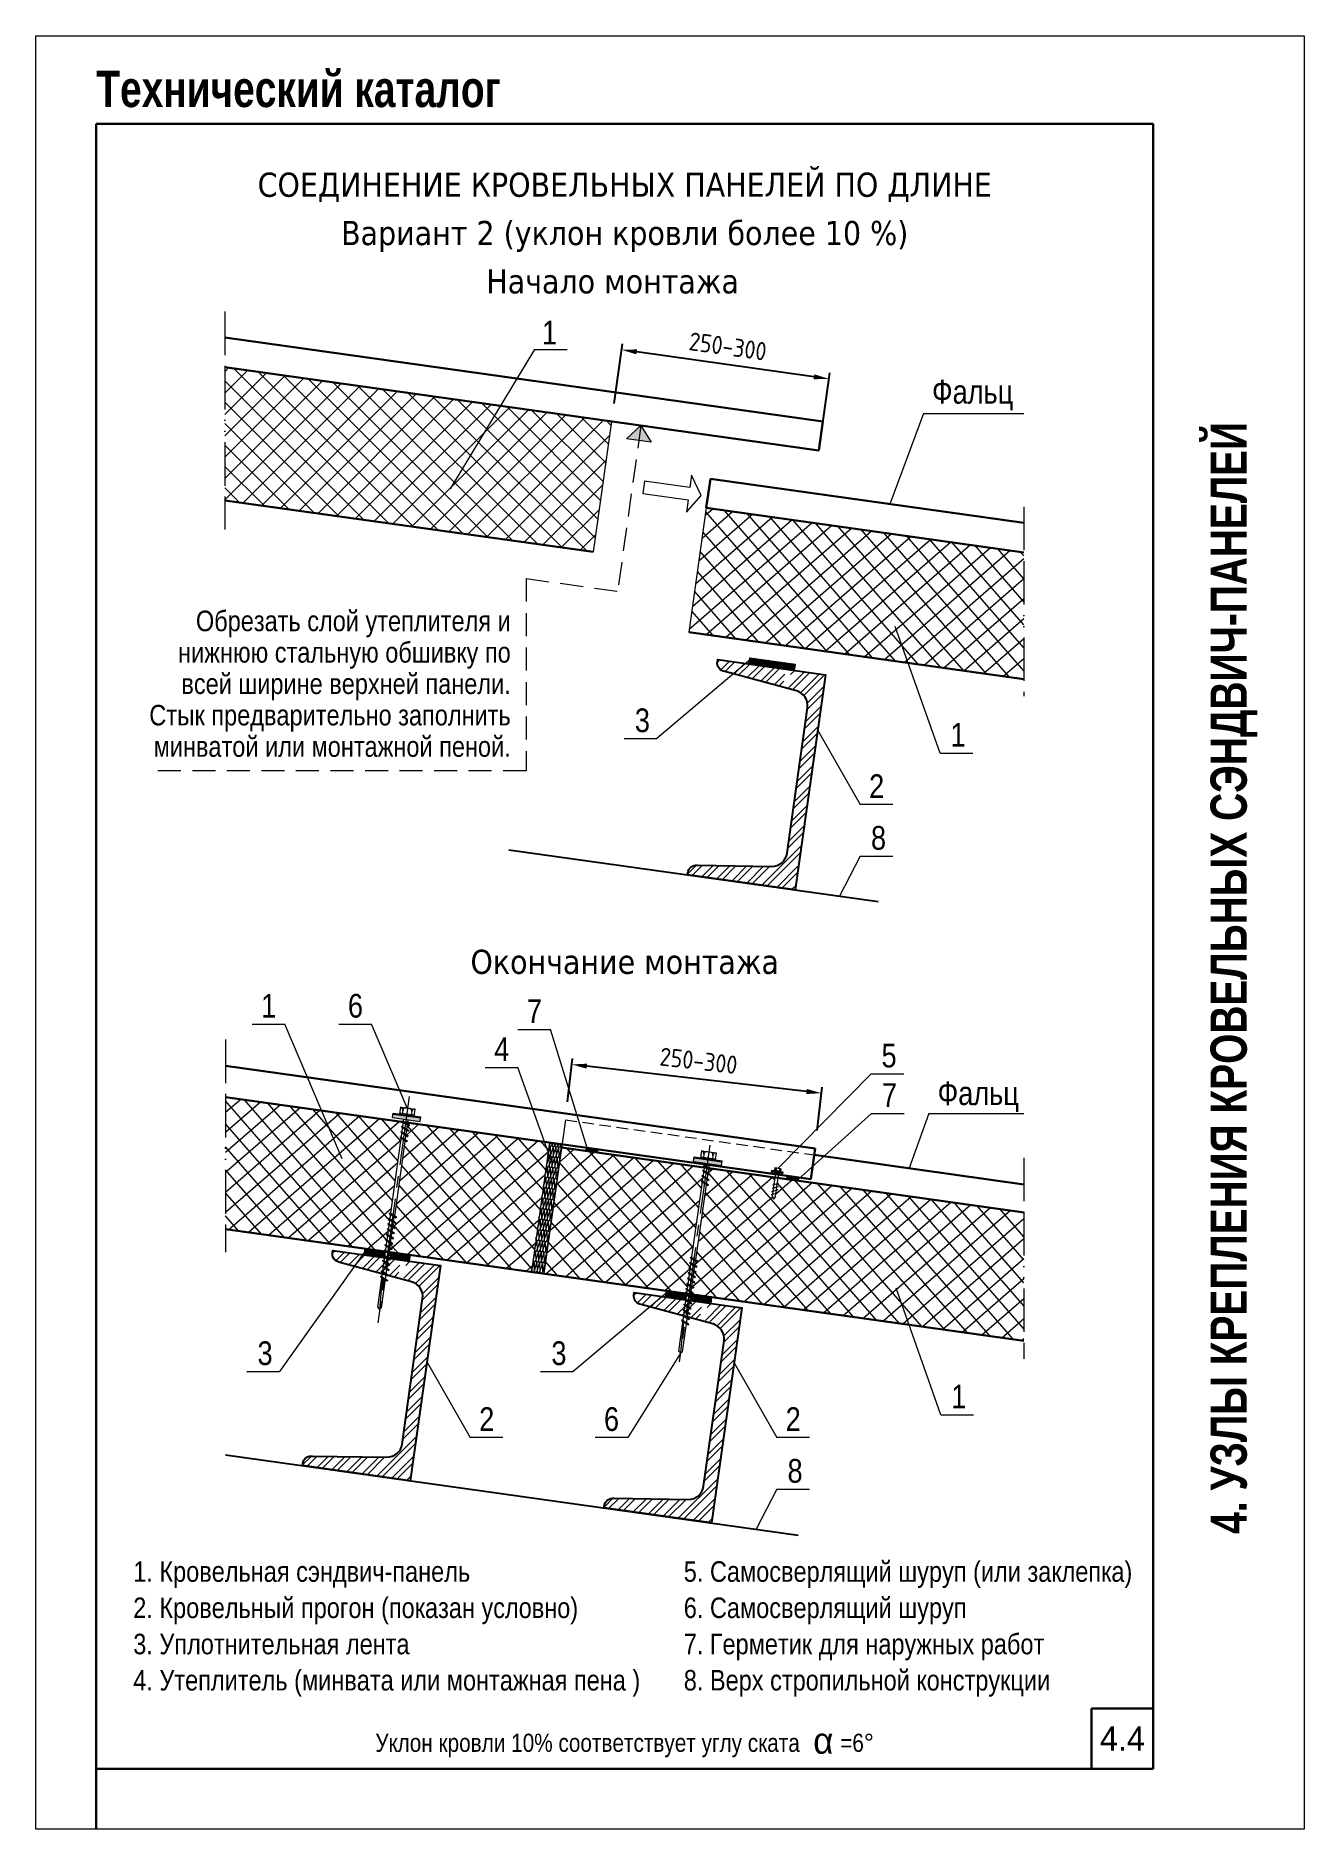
# Model space of a CAD drawing. Extents: x 5821 to 16321, y -13531 to 5774.
# Drawn here: x 8971 to 10021, y -9076 to -7591 of the extents above; entities that cross this region are included whole.
import ezdxf
from ezdxf.enums import TextEntityAlignment as Align

# ---------------------------------------------------------------- set-up
doc = ezdxf.new("R2010")
doc.units = 0
doc.header["$LTSCALE"] = 3
for name, pattern in [('ACAD_ISO13W100', [36, 12, -3, 12, -3, 0, -3, 0, -3]), ('CENTER2', [28.575, 19.05, -3.175, 3.175, -3.175]), ('HIDDEN2', [4.7625, 3.175, -1.5875])]:
    doc.linetypes.add(name, pattern=pattern)
doc.layers.get('0').update_dxf_attribs({"linetype": 'CONTINUOUS', "lineweight": 30})
doc.layers.get('DEFPOINTS').update_dxf_attribs({"linetype": 'CONTINUOUS'})
for name, color, linetype, lineweight in [('new_fill', 8, 'CONTINUOUS', 13), ('RAZMER', 7, 'CONTINUOUS', 9), ('Саморезы', 7, 'CONTINUOUS', 13)]:
    doc.layers.add(name, color=color, linetype=linetype, lineweight=lineweight)
doc.layers.add('Прогон', color=7, linetype='CONTINUOUS')
doc.styles.add('LOGO', font='HATTEN.TTF')
doc.styles.add('ROMANS', font='romans.shx', dxfattribs={"width": 0.85})
doc.styles.get("Standard").update_dxf_attribs({"font": 'TAHOMA.TTF'})
doc.styles.add('style1', font='ARIALN.TTF')
doc.styles.add('style2', font='impact.TTF')
doc.dimstyles.new('5', dxfattribs={"dimscale": 5, "dimtxt": 3, "dimasz": 2.5, "dimexe": 1, "dimexo": 3, "dimgap": 0, "dimtad": 0, "dimdec": 0, "dimzin": 9, "dimdsep": 46, "dimtxsty": 'ROMANS', "dimblk2": 'OBLIQUE', "dimcen": -3, "dimdle": 1.5, "dimclrd": 256, "dimclre": 256, "dimclrt": 256, "dimadec": 0, "dimazin": 0, "dimtfac": 1, "dimtdec": 0, "dimtofl": 0, "dimtmove": 2, "dimatfit": 3, "dimfxl": 0, "dimtvp": 1, "dimtolj": 1, "dimtzin": 9, "dimarcsym": 0})

msp = doc.modelspace()

# ---------------------------------------------------------------- texts
msp.add_text('СОЕДИНЕНИЕ КРОВЕЛЬНЫХ ПАНЕЛЕЙ ПО ДЛИНЕ', height=20).set_placement((9458.59, -7724.49), align=Align.CENTER)
for s, p in [('Вариант 2 (уклон кровли более 10 %)', (9458.59, -7754.49)), ('Начало монтажа', (9448.59, -7794.49)), ('Окончание монтажа', (9458.59, -8357.99))]:
    msp.add_text(s, height=20).set_placement(p, align=Align.MIDDLE_CENTER)
at = {"style": 'style1'}
for s, height, p in [('1', 19.61, (9390.08, -7846.79)), ('Фальц', 19.612, (9713.02, -7895.78)), ('3', 19.61, (9467, -8167.81)), ('1', 19.61, (9728.3, -8179.8)), ('2', 19.61, (9660.94, -8222.38)), ('8', 19.61, (9662.49, -8265.2)), ('5', 19.61, (9671.2, -8445.47)), ('7', 19.61, (9671.53, -8478.16)), ('Фальц', 19.612, (9717.64, -8476.63)), ('3', 19.61, (9154.59, -8691.92)), ('3', 19.61, (9397.89, -8691.92)), ('1', 19.61, (9728.95, -8727.78)), ('2', 19.61, (9338.11, -8746.5)), ('6', 19.61, (9441.45, -8746.5)), ('2', 19.61, (9591.83, -8746.5)), ('8', 19.61, (9593.39, -8789.32)), ('1. Кровельная сэндвич-панель', 17, (9051.71, -8871.44)), ('5. Самосверлящий шуруп (или заклепка)', 17, (9507.5, -8871.44)), ('2. Кровельный прогон (показан условно)', 17, (9051.71, -8901.44)), ('6. Самосверлящий шуруп', 17, (9507.5, -8901.44)), ('3. Уплотнительная лента', 17, (9051.71, -8931.44)), ('7. Герметик для наружных работ', 17, (9507.5, -8931.44)), ('4. Утеплитель (минвата или монтажная пена )', 17, (9051.71, -8961.44)), ('8. Верх стропильной конструкции', 17, (9507.5, -8961.44))]:
    msp.add_text(s, height=height, dxfattribs=at).set_placement(p)
for s, p in [('Обрезать слой утеплителя и', (9364.23, -8084.24)), ('нижнюю стальную обшивку по', (9364.23, -8110.24)), ('всей ширине верхней панели.', (9364.23, -8136.24)), ('Стык предварительно заполнить', (9364.23, -8162.24)), ('минватой или монтажной пеной.', (9364.23, -8188.24))]:
    msp.add_text(s, height=17, dxfattribs=at).set_placement(p, align=Align.RIGHT)
for s, height, p in [('1', 19.61, (9163.85, -8404.2)), ('6', 19.61, (9235.69, -8404.2)), ('7', 19.61, (9383.85, -8408.78)), ('4', 19.61, (9356.78, -8440.26)), ('Уклон кровли 10% соответствует углу ската       =6%%D', 15, (9458.59, -9012.24))]:
    msp.add_text(s, height=height, dxfattribs=at).set_placement(p, align=Align.CENTER)
at = {"insert": (9623.07, -9003.14), "char_height": 13, "attachment_point": 5, "style": 'style1'}
msp.add_mtext('\\A1;{\\fGreekS|b0|i0|c204|p0;\\H1.667x;a}', dxfattribs=at)
at = {"layer": 'new_fill', "style": 'style2'}
msp.add_text('Технический каталог', height=30, dxfattribs=at).set_placement((9021.1, -7650.19))
msp.add_text('4. УЗЛЫ КРЕПЛЕНИЯ КРОВЕЛЬНЫХ СЭНДВИЧ-ПАНЕЛЕЙ', height=30, rotation=90, dxfattribs=at).set_placement((9958.59, -8371.36), align=Align.MIDDLE_CENTER)
at = {"layer": 'new_fill', "style": 'LOGO'}
msp.add_text('4.4', height=20, dxfattribs=at).set_placement((9870.64, -9001.24), align=Align.MIDDLE_CENTER)

# ---------------------------------------------------------------- blocks, each defined once
blk = doc.blocks.new('*D1090')
at = {"layer": 'DEFPOINTS', "color": 0, "transparency": 16777216}
for p in [(9414.8, -8443), (9409.5, -8488.9), (9616.2, -8512.7)]:
    blk.add_point(p, dxfattribs=at)
at = {"layer": 'RAZMER', "lineweight": -2, "transparency": 16777216}
for p, q in [((9411.2, -8474), (9415.3, -8438)), ((9609, -8465.4), (9427.2, -8444.4)), ((9617.9, -8497.8), (9622, -8461.8))]:
    blk.add_line(p, q, dxfattribs=at)
at = {"layer": 'RAZMER', "transparency": 16777216}
for points in [[(9427.4, -8442.4), (9426.9, -8446.5), (9414.8, -8443)], [(9609.3, -8463.3), (9608.8, -8467.5), (9621.4, -8466.8)]]:
    blk.add_solid(points, dxfattribs=at)
at = {"layer": 'RAZMER', "transparency": 16777216, "insert": (9519.8, -8440), "char_height": 15, "attachment_point": 5, "rotation": 353.4322, "style": 'ROMANS'}
blk.add_mtext('\\A1;250-{\\Fromans.shx|c204;3}00', dxfattribs=at)
blk = doc.blocks.new('_OBLIQUE')
at = {"color": 0, "linetype": 'ByBlock'}
blk.add_line((-0.5, -0.5), (0.5, 0.5), dxfattribs=at)
blk = doc.blocks.new('*D1091')
at = {"layer": 'DEFPOINTS', "color": 0, "transparency": 16777216}
for p in [(9456.1, -7851.2), (9447.8, -7910.5), (9619.4, -7934.6)]:
    blk.add_point(p, dxfattribs=at)
at = {"layer": 'RAZMER', "lineweight": -2, "transparency": 16777216}
for p, q in [((9449.9, -7895.6), (9456.8, -7846.2)), ((9615.3, -7873.6), (9468.5, -7852.9)), ((9621.5, -7919.7), (9628.4, -7870.4))]:
    blk.add_line(p, q, dxfattribs=at)
at = {"layer": 'RAZMER', "transparency": 16777216}
for points in [[(9468.8, -7850.9), (9468.2, -7855), (9456.1, -7851.2)], [(9615.6, -7871.5), (9615, -7875.6), (9627.7, -7875.3)]]:
    blk.add_solid(points, dxfattribs=at)
at = {"layer": 'RAZMER', "transparency": 16777216, "insert": (9544, -7848.4), "char_height": 15, "attachment_point": 5, "rotation": 352, "style": 'ROMANS'}
blk.add_mtext('\\A1;250-300', dxfattribs=at)
blk = doc.blocks.new('саморез1')
at = {"layer": 'new_fill'}
blk.add_hatch(color=254, dxfattribs=at).paths.add_polyline_path([(-1.2, -4.8), (0, -4.8), (0, 4.8), (-1.2, 4.8)])
at = {"layer": 'Саморезы', "ltscale": 150}
for p, q in [((-3.9, 2.6), (-1.5, 2.6)), ((-3.9, 2.6), (-3.9, -2.4)), ((-2.9, 1.7), (-1.5, 1.7)), ((-1.9, 2.6), (-1.9, -2.4)), ((0, 4.8), (-1.5, 4.8)), ((-1.5, 4.8), (-1.5, -4.8)), ((-1.2, 4.8), (-1.2, -4.8)), ((0, 4.8), (0, -4.8)), ((19.2, 1.4), (0, 1.4)), ((8.4, 2.4), (10.5, -2.4)), ((11.1, 2.4), (13.2, -2.4)), ((13.8, 2.4), (15.9, -2.4)), ((16.4, 2.4), (18.5, -2.4)), ((19.2, 1.4), (21.8, 0)), ((19.2, -1.4), (21.8, 0)), ((-3.9, -2.4), (-1.5, -2.4)), ((-2.9, -1.4), (-1.5, -1.4)), ((0, -4.8), (-1.5, -4.8)), ((0, -1.4), (19.2, -1.4))]:
    blk.add_line(p, q, dxfattribs=at)
for centre, start, end in [((-2.9, 2.7), 182.373, 269.9653), ((-2.9, 0.7), 90.0347, 177.627), ((-2.9, -0.4), 182.373, 269.9653), ((-2.9, -2.4), 90.0347, 177.627)]:
    blk.add_arc(centre, 1, start, end, dxfattribs=at)
blk = doc.blocks.new('саморез4')
at = {"layer": 'new_fill'}
blk.add_hatch(color=254, dxfattribs=at).paths.add_polyline_path([(-2.4, -9.4), (0, -9.4), (0, 9.8), (-2.4, 9.8)])
at = {"layer": 'Саморезы', "ltscale": 150}
for p, q in [((-7.9, 5), (-3.1, 5)), ((-7.9, -5), (-7.9, 5)), ((-5.9, 3.1), (-3.1, 3.1)), ((-3.8, -5), (-3.8, 5)), ((0, 9.8), (-3.1, 9.8)), ((-3.1, -9.4), (-3.1, 9.8)), ((-2.4, -9.4), (-2.4, 9.8)), ((0, -9.4), (0, 9.8)), ((64.9, 1.5), (0, 1.5)), ((1.3, -2.2), (3.4, 2.7)), ((1.9, -2.2), (4, 2.7)), ((3.7, 2.9), (3.4, 2.7)), ((3.7, 2.9), (4, 2.7)), ((4.9, -2.2), (7, 2.7)), ((5.5, -2.2), (7.6, 2.7)), ((7.3, 2.9), (7, 2.7)), ((7.3, 2.9), (7.6, 2.7)), ((8.6, -2.2), (10.7, 2.7)), ((9.2, -2.2), (11.3, 2.7)), ((11, 2.9), (10.7, 2.7)), ((11, 2.9), (11.3, 2.7)), ((12.2, -2.2), (14.3, 2.7)), ((12.8, -2.2), (14.9, 2.7)), ((14.6, 2.9), (14.3, 2.7)), ((14.6, 2.9), (14.9, 2.7)), ((64.9, -2.2), (67, 2.7)), ((65.6, -2.2), (67.7, 2.7)), ((67.3, 2.9), (67, 2.7)), ((130, 1.3), (67.1, 1.3)), ((67.3, 2.9), (67.7, 2.7)), ((68.6, -2.2), (70.7, 2.7)), ((69.2, -2.2), (71.3, 2.7)), ((71, 2.9), (70.7, 2.7)), ((71, 2.9), (71.3, 2.7)), ((72.2, -2.2), (74.3, 2.7)), ((72.8, -2.2), (74.9, 2.7)), ((74.6, 2.9), (74.3, 2.7)), ((74.6, 2.9), (74.9, 2.7)), ((75.8, -2.2), (77.9, 2.7)), ((76.4, -2.2), (78.5, 2.7)), ((78.2, 2.9), (77.9, 2.7)), ((78.2, 2.9), (78.5, 2.7)), ((79.5, -2.2), (81.5, 2.7)), ((80.1, -2.2), (82.2, 2.7)), ((81.9, 2.9), (81.5, 2.7)), ((81.9, 2.9), (82.2, 2.7)), ((83.1, -2.2), (85.2, 2.7)), ((83.7, -2.2), (85.8, 2.7)), ((85.5, 2.9), (85.2, 2.7)), ((85.5, 2.9), (85.8, 2.7)), ((86.7, -2.2), (88.8, 2.7)), ((87.3, -2.2), (89.4, 2.7)), ((89.1, 2.9), (88.8, 2.7)), ((89.1, 2.9), (89.4, 2.7)), ((90.3, -2.2), (92.4, 2.7)), ((90.9, -2.2), (93, 2.7)), ((92.7, 2.9), (92.4, 2.7)), ((92.7, 2.9), (93, 2.7)), ((94, -2.2), (96.1, 2.7)), ((94.6, -2.2), (96.7, 2.7)), ((96.4, 2.9), (96.1, 2.7)), ((96.4, 2.9), (96.7, 2.7)), ((97.6, -2.2), (99.7, 2.7)), ((98.2, -2.2), (100.3, 2.7)), ((100, 2.9), (99.7, 2.7)), ((100, 2.9), (100.3, 2.7)), ((101.2, -2.2), (103.3, 2.7)), ((101.8, -2.2), (103.9, 2.7)), ((103.6, 2.9), (103.3, 2.7)), ((103.6, 2.9), (103.9, 2.7)), ((104.8, -2.2), (106.9, 2.7)), ((105.5, -2.2), (107.6, 2.7)), ((107.2, 2.9), (106.9, 2.7)), ((107.2, 2.9), (107.6, 2.7)), ((108.5, -2.2), (110.6, 2.7)), ((109.1, -2.2), (111.2, 2.7)), ((110.9, 2.9), (110.6, 2.7)), ((110.9, 2.9), (111.2, 2.7)), ((130, 1.3), (131.2, 0)), ((-7.9, -5), (-3.1, -5)), ((-5.9, -3.1), (-3.1, -3.1)), ((0, -9.4), (-3.1, -9.4)), ((64.9, -1.5), (0, -1.5)), ((64.9, -1.5), (0, -1.5)), ((1.6, -2.4), (1.3, -2.2)), ((1.6, -2.4), (1.9, -2.2)), ((5.2, -2.4), (4.9, -2.2)), ((5.2, -2.4), (5.5, -2.2)), ((8.9, -2.4), (8.6, -2.2)), ((8.9, -2.4), (9.2, -2.2)), ((12.5, -2.4), (12.2, -2.2)), ((12.5, -2.4), (12.8, -2.2)), ((65.3, -2.4), (64.9, -2.2)), ((65.3, -2.4), (65.6, -2.2)), ((130, -1.3), (67.1, -1.3)), ((68.9, -2.4), (68.6, -2.2)), ((68.9, -2.4), (69.2, -2.2)), ((72.5, -2.4), (72.2, -2.2)), ((72.5, -2.4), (72.8, -2.2)), ((76.1, -2.4), (75.8, -2.2)), ((76.1, -2.4), (76.4, -2.2)), ((79.8, -2.4), (79.5, -2.2)), ((79.8, -2.4), (80.1, -2.2)), ((83.4, -2.4), (83.1, -2.2)), ((83.4, -2.4), (83.7, -2.2)), ((87, -2.4), (86.7, -2.2)), ((87, -2.4), (87.3, -2.2)), ((90.6, -2.4), (90.3, -2.2)), ((90.6, -2.4), (90.9, -2.2)), ((94.3, -2.4), (94, -2.2)), ((94.3, -2.4), (94.6, -2.2)), ((97.9, -2.4), (97.6, -2.2)), ((97.9, -2.4), (98.2, -2.2)), ((101.5, -2.4), (101.2, -2.2)), ((101.5, -2.4), (101.8, -2.2)), ((105.1, -2.4), (104.8, -2.2)), ((105.1, -2.4), (105.5, -2.2)), ((108.8, -2.4), (108.5, -2.2)), ((108.8, -2.4), (109.1, -2.2)), ((130, -1.3), (131.2, 0))]:
    blk.add_line(p, q, dxfattribs=at)
at = {"layer": 'Саморезы'}
for p, q in [((67.1, 1.3), (64.9, 1.5)), ((67.1, -1.3), (64.9, -1.5))]:
    blk.add_line(p, q, dxfattribs=at)
at = {"layer": 'Саморезы', "ltscale": 150}
for centre, radius, start, end in [((-5.9, 5.1), 2, 182.373, 269.9653), ((-5.9, 1.1), 2, 90.0347, 177.627), ((80.3, 1057.7), 1058.9, 271.592, 272.7554), ((-5.9, -1.1), 2, 182.373, 269.9653), ((-5.9, -5.1), 2, 90.0347, 177.627)]:
    blk.add_arc(centre, radius, start, end, dxfattribs=at)
blk = doc.blocks.new('1volna')
at = {"layer": 'new_fill'}
for p, q in [((2.7, -16.2), (-2.7, 16.2)), ((8.1, 16.2), (2.7, -16.2)), ((13.7, -16.2), (8.3, 16.2)), ((19.1, 16.2), (13.7, -16.2)), ((24.7, -16.2), (19.3, 16.2)), ((30, 16.2), (24.7, -16.2)), ((35.9, -16.2), (30.5, 16.2)), ((41.3, 16.2), (35.9, -16.2))]:
    blk.add_line(p, q, dxfattribs=at)
for centre, start, end in [((2.7, 16.2), 0, 180), ((13.7, 16.2), 0, 180), ((24.7, 16.2), 0, 180), ((35.9, 16.2), 0, 180), ((-2.9, -16.2), 180, 270), ((-2.7, -16.2), 270, 0), ((8.1, -16.2), 180, 270), ((8.3, -16.2), 270, 0), ((19.1, -16.2), 180, 270), ((19.3, -16.2), 270, 0), ((30, -16.2), 180, 270), ((30.5, -16.2), 270, 0)]:
    blk.add_arc(centre, 5.4, start, end, dxfattribs=at)

# ---------------------------------------------------------------- dimensions: what is measured, and where the dimension line sits
at = {"layer": 'RAZMER'}
for p1, p2, distance, text, picture, middle in [((9619.37, -7934.58), (9447.77, -7910.47), -59.85, '250-300', '*D1091', (9543.99, -7848.4)), ((9616.16, -8512.74), (9409.48, -8488.94), -46.23, '250-{\\Fromans.shx|c204;3}00', '*D1090', (9519.82, -8440.01))]:
    dim = msp.add_aligned_dim(p1=p1, p2=p2, distance=distance, text=text, dimstyle='5', dxfattribs=at)
    dim.commit()
    dim.dimension.update_dxf_attribs({"geometry": picture, "text_midpoint": middle})

# ---------------------------------------------------------------- hatches: boundary and pattern name
at = {"layer": 'new_fill'}
h = msp.add_hatch(dxfattribs=at)
h.set_pattern_fill('ANSI37', color=256, scale=100, style=0)
h.set_pattern_definition([(45, (302.564, -18638.882), (-8.838835, 8.838835), []), (135, (302.564, -18638.882), (-8.838835, -8.838835), [])])
h.paths.add_polyline_path([(9432.6, -8018.43), (9447.77, -7910.47), (9127.57, -7865.46), (9127.57, -7975.93)])
h = msp.add_hatch(dxfattribs=at)
h.set_pattern_fill('ANSI37', color=256, scale=100, angle=-4, style=0)
h.set_pattern_definition([(41, (302.564, -18638.882), (-8.200738, 9.43387), []), (131, (302.564, -18638.882), (-9.43387, -8.200738), [])])
h.paths.add_polyline_path([(9789.09, -8123.94), (9789.09, -8019.05), (9526.17, -7982.1), (9511.71, -8084.96)])
h = msp.add_hatch(dxfattribs=at)
h.set_pattern_fill('STEEL', color=256, scale=80, style=0)
h.set_pattern_definition([(45, (532.954, -19488.291), (-7.071068, 7.071068), []), (45, (532.954, -19483.291), (-7.071068, 7.071068), [])])
h.paths.add_polyline_path([(9596.51, -8116.31), (9594.31, -8131.98), (9600.72, -8133.71, -0.3791009), (9609.95, -8147.64), (9593, -8268.14, -0.3791009), (9580.29, -8278.98), (9518.89, -8278.07, 0.4142136), (9510.76, -8284.2), (9510.51, -8285.98), (9599.63, -8298.52), (9624.71, -8120.27)])
h.paths.add_polyline_path([(9589.64, -8130.71), (9591.76, -8115.64), (9578.9, -8113.83), (9566.38, -8124.41)])
h.paths.add_polyline_path([(9566.38, -8124.41), (9578.9, -8113.83), (9535.58, -8107.74), (9535.33, -8109.52, 0.4142136), (9541.46, -8117.65)])
h = msp.add_hatch(dxfattribs=at)
h.set_pattern_fill('NET3', color=256, scale=10, angle=4, style=0)
h.set_pattern_definition([(4, (371.6861, -18651.4201), (-0.08719559, 1.24695506), []), (64, (371.6861, -18651.4201), (-1.12349256, 0.54796393), []), (124, (371.6861, -18651.4201), (-1.03629697, -0.69899113), [])])
h.paths.add_polyline_path([(9598.96, -8116.65), (9599.7, -8111.45), (9562.05, -8106.16), (9561.32, -8111.36)])
h = msp.add_hatch(dxfattribs=at)
h.set_pattern_fill('ANSI37', color=256, scale=100, angle=-4, style=0)
h.set_pattern_definition([(41, (10188.22, -12645.837), (-8.200738, 9.43387), []), (131, (10188.22, -12645.837), (-9.43387, -8.200738), [])])
h.paths.add_polyline_path([(9273.61, -8504.01), (9272.43, -8503.29), (9272.92, -8502.79), (9273.71, -8503.27), (9274.22, -8499.66), (9273.04, -8498.95), (9273.53, -8498.44), (9274.33, -8498.93), (9274.84, -8495.32), (9273.66, -8494.6), (9274.15, -8494.1), (9274.94, -8494.58), (9275.45, -8490.97), (9274.81, -8490.59), (9128.1, -8469.97), (9128.1, -8579.31), (9260.59, -8597.86), (9260.6, -8597.77), (9259.21, -8596.92), (9259.71, -8596.42), (9260.71, -8597.03), (9261.22, -8593.42), (9259.83, -8592.58), (9260.32, -8592.08), (9261.32, -8592.68), (9261.83, -8589.08), (9260.44, -8588.23), (9260.93, -8587.73), (9261.93, -8588.34), (9262.44, -8584.73), (9261.05, -8583.89), (9261.55, -8583.39), (9262.55, -8583.99), (9263.06, -8580.39), (9261.67, -8579.54), (9262.16, -8579.04), (9263.16, -8579.65), (9263.67, -8576.04), (9262.28, -8575.2), (9262.77, -8574.7), (9263.77, -8575.3), (9264.28, -8571.69), (9262.89, -8570.85), (9263.39, -8570.35), (9264.39, -8570.96), (9264.7, -8568.72), (9264.78, -8567.28), (9263.51, -8566.51), (9264, -8566), (9264.79, -8566.49)])
h.paths.add_polyline_path([(9396.34, -8507.67), (9279.1, -8491.19), (9278.94, -8492.29), (9280.66, -8493.33), (9280.17, -8493.83), (9278.84, -8493.03), (9278.33, -8496.63), (9280.04, -8497.67), (9279.56, -8498.18), (9278.22, -8497.37), (9277.71, -8500.98), (9279.43, -8502.02), (9278.94, -8502.52), (9277.61, -8501.72), (9277.1, -8505.32), (9278.82, -8506.36), (9278.33, -8506.87), (9277, -8506.06), (9268.45, -8566.62), (9268.03, -8568.45), (9269.89, -8569.58), (9269.41, -8570.08), (9267.87, -8569.15), (9267.86, -8569.16), (9267.35, -8572.76), (9269.28, -8573.92), (9268.79, -8574.43), (9267.25, -8573.49), (9266.74, -8577.1), (9268.67, -8578.27), (9268.18, -8578.77), (9266.64, -8577.84), (9266.13, -8581.45), (9268.06, -8582.61), (9267.57, -8583.12), (9266.02, -8582.18), (9265.51, -8585.79), (9267.44, -8586.96), (9266.95, -8587.46), (9265.41, -8586.53), (9264.9, -8590.14), (9266.83, -8591.31), (9266.34, -8591.81), (9264.8, -8590.87), (9264.29, -8594.48), (9266.22, -8595.65), (9265.73, -8596.15), (9264.18, -8595.22), (9263.75, -8598.3), (9381.29, -8614.75)])
h.paths.add_polyline_path([(9522.89, -8540.36), (9521.71, -8539.64), (9522.2, -8539.14), (9522.99, -8539.62), (9523.5, -8536.01), (9522.32, -8535.3), (9522.81, -8534.79), (9523.61, -8535.27), (9524.12, -8531.67), (9522.94, -8530.95), (9523.43, -8530.45), (9524.22, -8530.93), (9524.59, -8528.32), (9406.28, -8511.69), (9404.97, -8521, -0.2014765), (9404.85, -8521.87), (9403.74, -8529.75, -0.1747747), (9403.63, -8530.51), (9402.53, -8538.39, -0.1920489), (9402.41, -8539.22), (9401.3, -8547.15, -0.1640346), (9401.2, -8547.86), (9400.07, -8555.86, -0.1505879), (9399.98, -8556.52), (9398.84, -8564.64, -0.1138925), (9398.77, -8565.14), (9397.63, -8573.26, -0.138178), (9397.54, -8573.87), (9396.39, -8582.05, -0.0972394), (9396.33, -8582.48), (9393.94, -8599.47, -0.0772259), (9393.89, -8599.81), (9391.59, -8616.19), (9510.07, -8632.78), (9510.5, -8629.77), (9509.11, -8628.93), (9509.6, -8628.43), (9510.6, -8629.03), (9511.11, -8625.42), (9509.72, -8624.58), (9510.21, -8624.08), (9511.21, -8624.69), (9511.72, -8621.08), (9510.33, -8620.24), (9510.83, -8619.73), (9511.83, -8620.34), (9512.34, -8616.73), (9510.95, -8615.89), (9511.44, -8615.39), (9512.44, -8616), (9512.95, -8612.39), (9511.56, -8611.55), (9512.05, -8611.04), (9513.05, -8611.65), (9513.56, -8608.04), (9512.17, -8607.2), (9512.67, -8606.7), (9513.67, -8607.31), (9513.98, -8605.07), (9514.06, -8603.63), (9512.79, -8602.86), (9513.28, -8602.35), (9514.07, -8602.83)])
h.paths.add_polyline_path([(9585.67, -8536.9), (9583.53, -8552.18), (9581.79, -8554.49), (9580.75, -8551.79), (9582.9, -8536.51), (9528.63, -8528.88), (9529.94, -8529.68), (9529.45, -8530.18), (9528.12, -8529.37), (9527.61, -8532.98), (9529.32, -8534.02), (9528.84, -8534.53), (9527.5, -8533.72), (9526.99, -8537.33), (9528.71, -8538.37), (9528.22, -8538.87), (9526.89, -8538.07), (9526.38, -8541.67), (9528.1, -8542.71), (9527.61, -8543.22), (9526.28, -8542.41), (9517.73, -8602.97), (9517.31, -8604.8), (9519.17, -8605.93), (9518.69, -8606.43), (9517.15, -8605.5), (9517.14, -8605.51), (9516.63, -8609.11), (9518.56, -8610.27), (9518.07, -8610.78), (9516.53, -8609.84), (9516.02, -8613.45), (9517.95, -8614.62), (9517.46, -8615.12), (9515.92, -8614.19), (9515.41, -8617.8), (9517.34, -8618.96), (9516.85, -8619.47), (9515.3, -8618.53), (9514.79, -8622.14), (9516.72, -8623.31), (9516.23, -8623.81), (9514.69, -8622.88), (9514.18, -8626.49), (9516.11, -8627.65), (9515.62, -8628.16), (9514.08, -8627.22), (9513.57, -8630.83), (9515.5, -8632), (9515.01, -8632.5), (9513.46, -8631.57), (9513.23, -8633.22), (9789.09, -8671.83), (9789.09, -8565.49)])
h = msp.add_hatch(dxfattribs=at)
h.set_pattern_fill('NET3', color=256, scale=10, style=0)
h.set_pattern_definition([(360, (10799.3413, -11266.1194), (4e-16, 1.25), []), (60, (10799.3413, -11266.1194), (-1.08253175, 0.625), []), (120, (10799.3413, -11266.1194), (-1.08253175, -0.625), [])])
h.paths.add_polyline_path([(9436.21, -8513.28), (9426.7, -8511.94), (9426.35, -8514.51), (9435.85, -8515.85)])
h = msp.add_hatch(dxfattribs=at)
h.set_pattern_fill('NET3', color=256, scale=10, style=0)
h.set_pattern_definition([(360, (10965.6574, -11289.4988), (4e-16, 1.25), []), (60, (10965.6574, -11289.4988), (-1.08253175, 0.625), []), (120, (10965.6574, -11289.4988), (-1.08253175, -0.625), [])])
h.paths.add_polyline_path([(9602.53, -8536.66), (9593.02, -8535.32), (9592.66, -8537.89), (9602.17, -8539.23)])
h = msp.add_hatch(dxfattribs=at)
h.set_pattern_fill('STEEL', color=256, scale=80, style=0)
h.set_pattern_definition([(45, (214.272, -19977.557), (-7.071068, 7.071068), []), (45, (214.272, -19972.557), (-7.071068, 7.071068), [])])
h.paths.add_polyline_path([(9277.83, -8605.57), (9275.63, -8621.24), (9282.04, -8622.98, -0.3791009), (9291.27, -8636.91), (9274.31, -8757.41, -0.3791009), (9261.6, -8768.25), (9200.21, -8767.34, 0.4142136), (9192.08, -8773.47), (9191.82, -8775.25), (9280.95, -8787.79), (9306.02, -8609.54)])
h.paths.add_polyline_path([(9270.96, -8619.98), (9273.08, -8604.91), (9260.22, -8603.1), (9247.7, -8613.67)])
h.paths.add_polyline_path([(9247.7, -8613.67), (9260.22, -8603.1), (9216.9, -8597), (9216.65, -8598.79, 0.4142136), (9222.78, -8606.92)])
h = msp.add_hatch(dxfattribs=at)
h.set_pattern_fill('NET3', color=256, scale=10, angle=4, style=0)
h.set_pattern_definition([(160, (14189.9952, -21005.7681), (0.42752518, 1.17461578), []), (100, (14189.9952, -21005.7681), (1.23100969, 0.21706022), []), (40, (14189.9952, -21005.7681), (0.80348451, -0.95755555), [])])
h.paths.add_polyline_path([(9259.86, -8597.75), (9259.13, -8602.94), (9242.64, -8600.63), (9243.37, -8595.43)])
h = msp.add_hatch(dxfattribs=at)
h.set_pattern_fill('NET3', color=256, scale=10, angle=4, style=0)
h.set_pattern_definition([(4, (1105.2592, -19166.8284), (-0.08719559, 1.24695506), []), (64, (1105.2592, -19166.8284), (-1.12349256, 0.54796393), []), (124, (1105.2592, -19166.8284), (-1.03629697, -0.69899113), [])])
h.paths.add_polyline_path([(9264.52, -8598.41), (9263.79, -8603.6), (9280.28, -8605.92), (9281.01, -8600.72)])
h = msp.add_hatch(dxfattribs=at)
h.set_pattern_fill('STEEL', color=256, scale=80, style=0)
h.set_pattern_definition([(45, (463.839, -20012.488), (-7.071068, 7.071068), []), (45, (463.839, -20007.488), (-7.071068, 7.071068), [])])
h.paths.add_polyline_path([(9527.4, -8640.51), (9525.2, -8656.17), (9531.61, -8657.91, -0.3791009), (9540.83, -8671.84), (9523.88, -8792.34, -0.3791009), (9511.17, -8803.18), (9449.78, -8802.27, 0.4142136), (9441.64, -8808.4), (9441.39, -8810.18), (9530.51, -8822.72), (9555.59, -8644.47)])
h.paths.add_polyline_path([(9520.53, -8654.91), (9522.65, -8639.84), (9509.79, -8638.03), (9497.27, -8648.6)])
h.paths.add_polyline_path([(9497.27, -8648.6), (9509.79, -8638.03), (9466.47, -8631.93), (9466.22, -8633.72, 0.4142136), (9472.34, -8641.85)])
h = msp.add_hatch(dxfattribs=at)
h.set_pattern_fill('NET3', color=256, scale=10, angle=4, style=0)
h.set_pattern_definition([(160, (14439.5626, -21040.6986), (0.42752518, 1.17461578), []), (100, (14439.5626, -21040.6986), (1.23100969, 0.21706022), []), (40, (14439.5626, -21040.6986), (0.80348451, -0.95755555), [])])
h.paths.add_polyline_path([(9509.43, -8632.68), (9508.7, -8637.88), (9492.21, -8635.56), (9492.94, -8630.36)])
h = msp.add_hatch(dxfattribs=at)
h.set_pattern_fill('NET3', color=256, scale=10, angle=4, style=0)
h.set_pattern_definition([(4, (1354.8266, -19201.7589), (-0.08719559, 1.24695506), []), (64, (1354.8266, -19201.7589), (-1.12349256, 0.54796393), []), (124, (1354.8266, -19201.7589), (-1.03629697, -0.69899113), [])])
h.paths.add_polyline_path([(9514.09, -8633.34), (9513.36, -8638.53), (9529.85, -8640.85), (9530.58, -8635.65)])
at = {"layer": 'RAZMER'}
h = msp.add_hatch(color=256, dxfattribs=at)
h.paths.add_polyline_path([(9472.03, -7913.87), (9460.09, -7924.84), (9470.28, -7926.27)])
h.paths.add_polyline_path([(9480.47, -7927.71), (9472.03, -7913.87), (9470.28, -7926.27)])

# ---------------------------------------------------------------- linework, layer by layer
at = {"color": 1}
for p, q in [((9896.09, -7664.09), (9021.09, -7664.09)), ((9021.09, -7664.09), (9021.09, -9076.24)), ((9896.09, -7664.09), (9896.09, -9026.24)), ((9845.18, -8976.24), (9896.09, -8976.24)), ((9845.18, -8976.24), (9845.18, -9026.24)), ((9896.09, -9026.24), (9021.09, -9026.24))]:
    msp.add_line(p, q, dxfattribs=at)
for p, q in [((9127.57, -7840.95), (9622.75, -7910.54)), ((9127.57, -7865.46), (9619.37, -7934.58)), ((9622.75, -7910.54), (9619.37, -7934.58)), ((9529.55, -7958.05), (9526.17, -7982.1)), ((9529.55, -7958.05), (9789.09, -7994.53)), ((9127.57, -7975.93), (9432.6, -8018.43)), ((9526.17, -7982.1), (9789.09, -8019.05)), ((9511.71, -8084.96), (9789.09, -8123.94)), ((9128.1, -8444.15), (9616.16, -8512.74)), ((9128.1, -8469.97), (9612.6, -8538.06)), ((9406.28, -8511.69), (9789.3, -8565.52)), ((9616.16, -8512.74), (9612.6, -8538.06)), ((9615.43, -8517.89), (9789.09, -8542.29)), ((9128.1, -8579.31), (9789.09, -8671.83))]:
    msp.add_line(p, q)
at = {"layer": 'new_fill'}
for p, q in [((9562.05, -8106.16), (9561.32, -8111.36)), ((9562.05, -8106.16), (9599.7, -8111.45)), ((9599.7, -8111.45), (9598.96, -8116.65)), ((9396.25, -8509.32), (9397.6, -8507.84)), ((9397.6, -8507.84), (9398.49, -8509.64)), ((9398.59, -8509.65), (9399.94, -8508.17)), ((9399.94, -8508.17), (9400.83, -8509.97)), ((9400.87, -8509.97), (9402.22, -8508.49)), ((9402.22, -8508.49), (9403.11, -8510.29)), ((9403.14, -8510.29), (9404.49, -8508.81)), ((9404.49, -8508.81), (9405.38, -8510.61)), ((9405, -8521.19), (9402.9, -8528)), ((9406.12, -8512.73), (9404.14, -8519.3)), ((9402.55, -8538.56), (9400.45, -8545.37)), ((9403.75, -8529.63), (9401.65, -8536.44)), ((9401.31, -8547.26), (9399.2, -8554.07)), ((9398.84, -8564.64), (9396.73, -8571.45)), ((9400.08, -8555.94), (9397.97, -8562.75)), ((9396.39, -8582.01), (9394.28, -8588.82)), ((9397.63, -8573.31), (9395.52, -8580.12)), ((9395.14, -8590.71), (9393.04, -8597.52)), ((9392.7, -8608.08), (9390.59, -8614.89)), ((9393.94, -8599.38), (9391.83, -8606.19))]:
    msp.add_line(p, q, dxfattribs=at)
msp.add_lwpolyline([(9513.95, -7955.09), (9512.52, -7965.28), (9474.95, -7960), (9473.52, -7970.19), (9511.08, -7975.47), (9509.65, -7985.66), (9521.99, -7971.8), (9513.95, -7955.09)], dxfattribs=at)
for centre in [(9397.37, -8509.48), (9399.71, -8509.81), (9401.99, -8510.13), (9404.26, -8510.45)]:
    msp.add_arc(centre, 1.13, 172, 352, dxfattribs=at)
at = {"layer": 'RAZMER', "linetype": 'ACAD_ISO13W100'}
for p, q in [((9127.57, -7819.53), (9127.57, -8000.11)), ((9789.09, -7981.25), (9789.09, -8138.03)), ((9128.1, -8422.46), (9128.1, -8598.43)), ((9789.09, -8520.25), (9789.09, -8686.76))]:
    msp.add_line(p, q, dxfattribs=at)
at = {"layer": 'RAZMER'}
for p, q in [((9383.92, -7850.95), (9314.19, -7966.42)), ((9383.92, -7850.95), (9410.99, -7850.95)), ((9447.77, -7910.47), (9432.57, -8018.6)), ((9460.09, -7924.84), (9472.03, -7913.87)), ((9472.03, -7913.87), (9480.47, -7927.71)), ((9705.89, -7904.01), (9678.08, -7978.93)), ((9705.89, -7904.01), (9789.09, -7904.01)), ((9480.47, -7927.71), (9460.09, -7924.84)), ((9526.17, -7982.1), (9511.71, -8084.96)), ((9719.78, -8185.18), (9682.59, -8080.41)), ((9561.73, -8108.46), (9485.09, -8173.19)), ((9618.28, -8165.97), (9653.52, -8227.76)), ((9458.02, -8173.19), (9485.09, -8173.19)), ((9719.78, -8185.18), (9746.85, -8185.18)), ((9680.59, -8227.76), (9653.52, -8227.76)), ((9653.52, -8270.58), (9636.56, -8303.77)), ((9653.52, -8270.58), (9680.59, -8270.58)), ((9150.13, -8409.58), (9177.2, -8409.58)), ((9224.56, -8521.28), (9177.2, -8409.58)), ((9221.97, -8409.58), (9249.04, -8409.58)), ((9278.43, -8479.05), (9249.04, -8409.58)), ((9370.12, -8414.15), (9397.19, -8414.15)), ((9427.59, -8512.06), (9397.19, -8414.15)), ((9343.05, -8445.64), (9370.12, -8445.64)), ((9398.25, -8523.92), (9370.12, -8445.64)), ((9662.68, -8450.85), (9585.48, -8529.06)), ((9662.68, -8450.85), (9689.75, -8450.85)), ((9409.48, -8488.94), (9391.6, -8616.17)), ((9663.01, -8483.54), (9602.35, -8537.93)), ((9663.01, -8483.54), (9690.08, -8483.54)), ((9710.51, -8483.54), (9694.1, -8528.94)), ((9710.51, -8483.54), (9789.09, -8483.54)), ((9396.34, -8507.67), (9381.3, -8614.72)), ((9426.7, -8511.93), (9426.35, -8514.51)), ((9436.21, -8513.27), (9435.85, -8515.84)), ((9593.02, -8535.31), (9592.66, -8537.89)), ((9602.53, -8536.64), (9602.17, -8539.22)), ((9243.37, -8595.43), (9242.64, -8600.63)), ((9242.89, -8598.82), (9172.68, -8697.3)), ((9281.01, -8600.72), (9280.28, -8605.92)), ((9492.63, -8632.58), (9415.99, -8697.3)), ((9492.94, -8630.36), (9492.21, -8635.56)), ((9530.58, -8635.65), (9529.85, -8640.85)), ((9720.43, -8733.15), (9683.24, -8628.39)), ((9505.26, -8681.29), (9461.1, -8751.88)), ((9145.62, -8697.3), (9172.68, -8697.3)), ((9295.45, -8690.09), (9330.69, -8751.88)), ((9388.92, -8697.3), (9415.99, -8697.3)), ((9549.17, -8690.09), (9584.41, -8751.88)), ((9720.43, -8733.15), (9747.5, -8733.15)), ((9357.76, -8751.88), (9330.69, -8751.88)), ((9461.1, -8751.88), (9434.03, -8751.88)), ((9611.48, -8751.88), (9584.41, -8751.88)), ((9584.41, -8794.7), (9567.45, -8827.89)), ((9584.41, -8794.7), (9611.48, -8794.7))]:
    msp.add_line(p, q, dxfattribs=at)
at = {"layer": 'RAZMER', "linetype": 'HIDDEN2', "ltscale": 2}
for p, q in [((9472.03, -7913.87), (9452.73, -8051.18)), ((9376.94, -8040.62), (9452.73, -8051.18)), ((9376.94, -8040.62), (9376.94, -8200)), ((9376.94, -8200), (9064.05, -8200))]:
    msp.add_line(p, q, dxfattribs=at)
at = {"layer": 'RAZMER', "linetype": 'CENTER2'}
for p, q in [((9280.22, -8469.5), (9254.22, -8657.04)), ((9529.05, -8509.72), (9503.75, -8689.33))]:
    msp.add_line(p, q, dxfattribs=at)
at = {"layer": 'RAZMER', "linetype": 'HIDDEN2'}
msp.add_line((9409.48, -8488.94), (9615.43, -8517.89), dxfattribs=at)
at = {"layer": 'RAZMER'}
msp.add_lwpolyline([(8971.09, -7591.24), (10021.09, -7591.24), (10021.09, -9076.24), (8971.09, -9076.24)], close=True, dxfattribs=at)
at = {"layer": 'Прогон', "linetype": 'Continuous'}
for p, q in [((9362.6, -8265.39), (9668.43, -8308.16)), ((9128.1, -8766.32), (9602.14, -8832.75))]:
    msp.add_line(p, q, dxfattribs=at)
for points in [[(9510.51, -8285.98), (9510.76, -8284.2, -0.4142136), (9518.89, -8278.07), (9580.29, -8278.98, 0.3791009), (9593, -8268.14), (9609.95, -8147.64, 0.3791009), (9600.72, -8133.71), (9541.46, -8117.65, -0.4142136), (9535.33, -8109.52), (9535.58, -8107.74), (9624.71, -8120.27), (9599.63, -8298.52)], [(9191.82, -8775.25), (9192.08, -8773.47, -0.4142136), (9200.21, -8767.34), (9261.6, -8768.25, 0.3791009), (9274.31, -8757.41), (9291.27, -8636.91, 0.3791009), (9282.04, -8622.98), (9222.78, -8606.92, -0.4142136), (9216.65, -8598.79), (9216.9, -8597), (9306.02, -8609.54), (9280.95, -8787.79)], [(9441.39, -8810.18), (9441.64, -8808.4, -0.4142136), (9449.78, -8802.27), (9511.17, -8803.18, 0.3791009), (9523.88, -8792.34), (9540.83, -8671.84, 0.3791009), (9531.61, -8657.91), (9472.34, -8641.85, -0.4142136), (9466.22, -8633.72), (9466.47, -8631.93), (9555.59, -8644.47), (9530.51, -8822.72)]]:
    msp.add_lwpolyline(points, format="xyb", close=True, dxfattribs=at)

# ---------------------------------------------------------------- block references
at = {"layer": 'RAZMER'}
for name, p, xscale, yscale, zscale, rotation in [('саморез4', (9277.63, -8488.57), 1.21, 1.21, 1.21, 261.9658454903696), ('1volna', (9402.81, -8524.56), 0.209475, 0.209475, 0.209475, 172), ('1volna', (9403.93, -8515.85), 0.209475, 0.209475, 0.209475, 172), ('саморез4', (9526.91, -8524.92), 1.21, 1.21, 1.21, 261.9658454903696), ('1volna', (9400.36, -8541.94), 0.209475, 0.209475, 0.209475, 172), ('1volna', (9401.56, -8533.26), 0.209475, 0.209475, 0.209475, 172), ('1volna', (9399.12, -8550.63), 0.209475, 0.209475, 0.209475, 172), ('1volna', (9396.64, -8568.01), 0.209475, 0.209475, 0.209475, 172), ('1volna', (9397.89, -8559.31), 0.209475, 0.209475, 0.209475, 172), ('1volna', (9394.19, -8585.38), 0.209475, 0.209475, 0.209475, 172), ('1volna', (9395.44, -8576.69), 0.209475, 0.209475, 0.209475, 172), ('1volna', (9391.74, -8602.76), 0.209475, 0.209475, 0.209475, 172), ('1volna', (9392.95, -8594.08), 0.209475, 0.209475, 0.209475, 172), ('1volna', (9390.5, -8611.45), 0.209475, 0.209475, 0.209475, 172)]:
    msp.add_blockref(name, p, dxfattribs=dict(at, xscale=xscale, yscale=yscale, zscale=zscale, rotation=rotation))
at = {"layer": 'RAZMER', "rotation": 262}
msp.add_blockref('саморез1', (9584.81, -8532.95), dxfattribs=at)

msp.set_redraw_order([(e.dxf.handle, doc.entitydb.next_handle()) for e in msp.query("TEXT MTEXT ATTDEF DIMENSION ARC_DIMENSION")])  # texts and dimensions are drawn at this point

doc.saveas('drawing.dxf')
